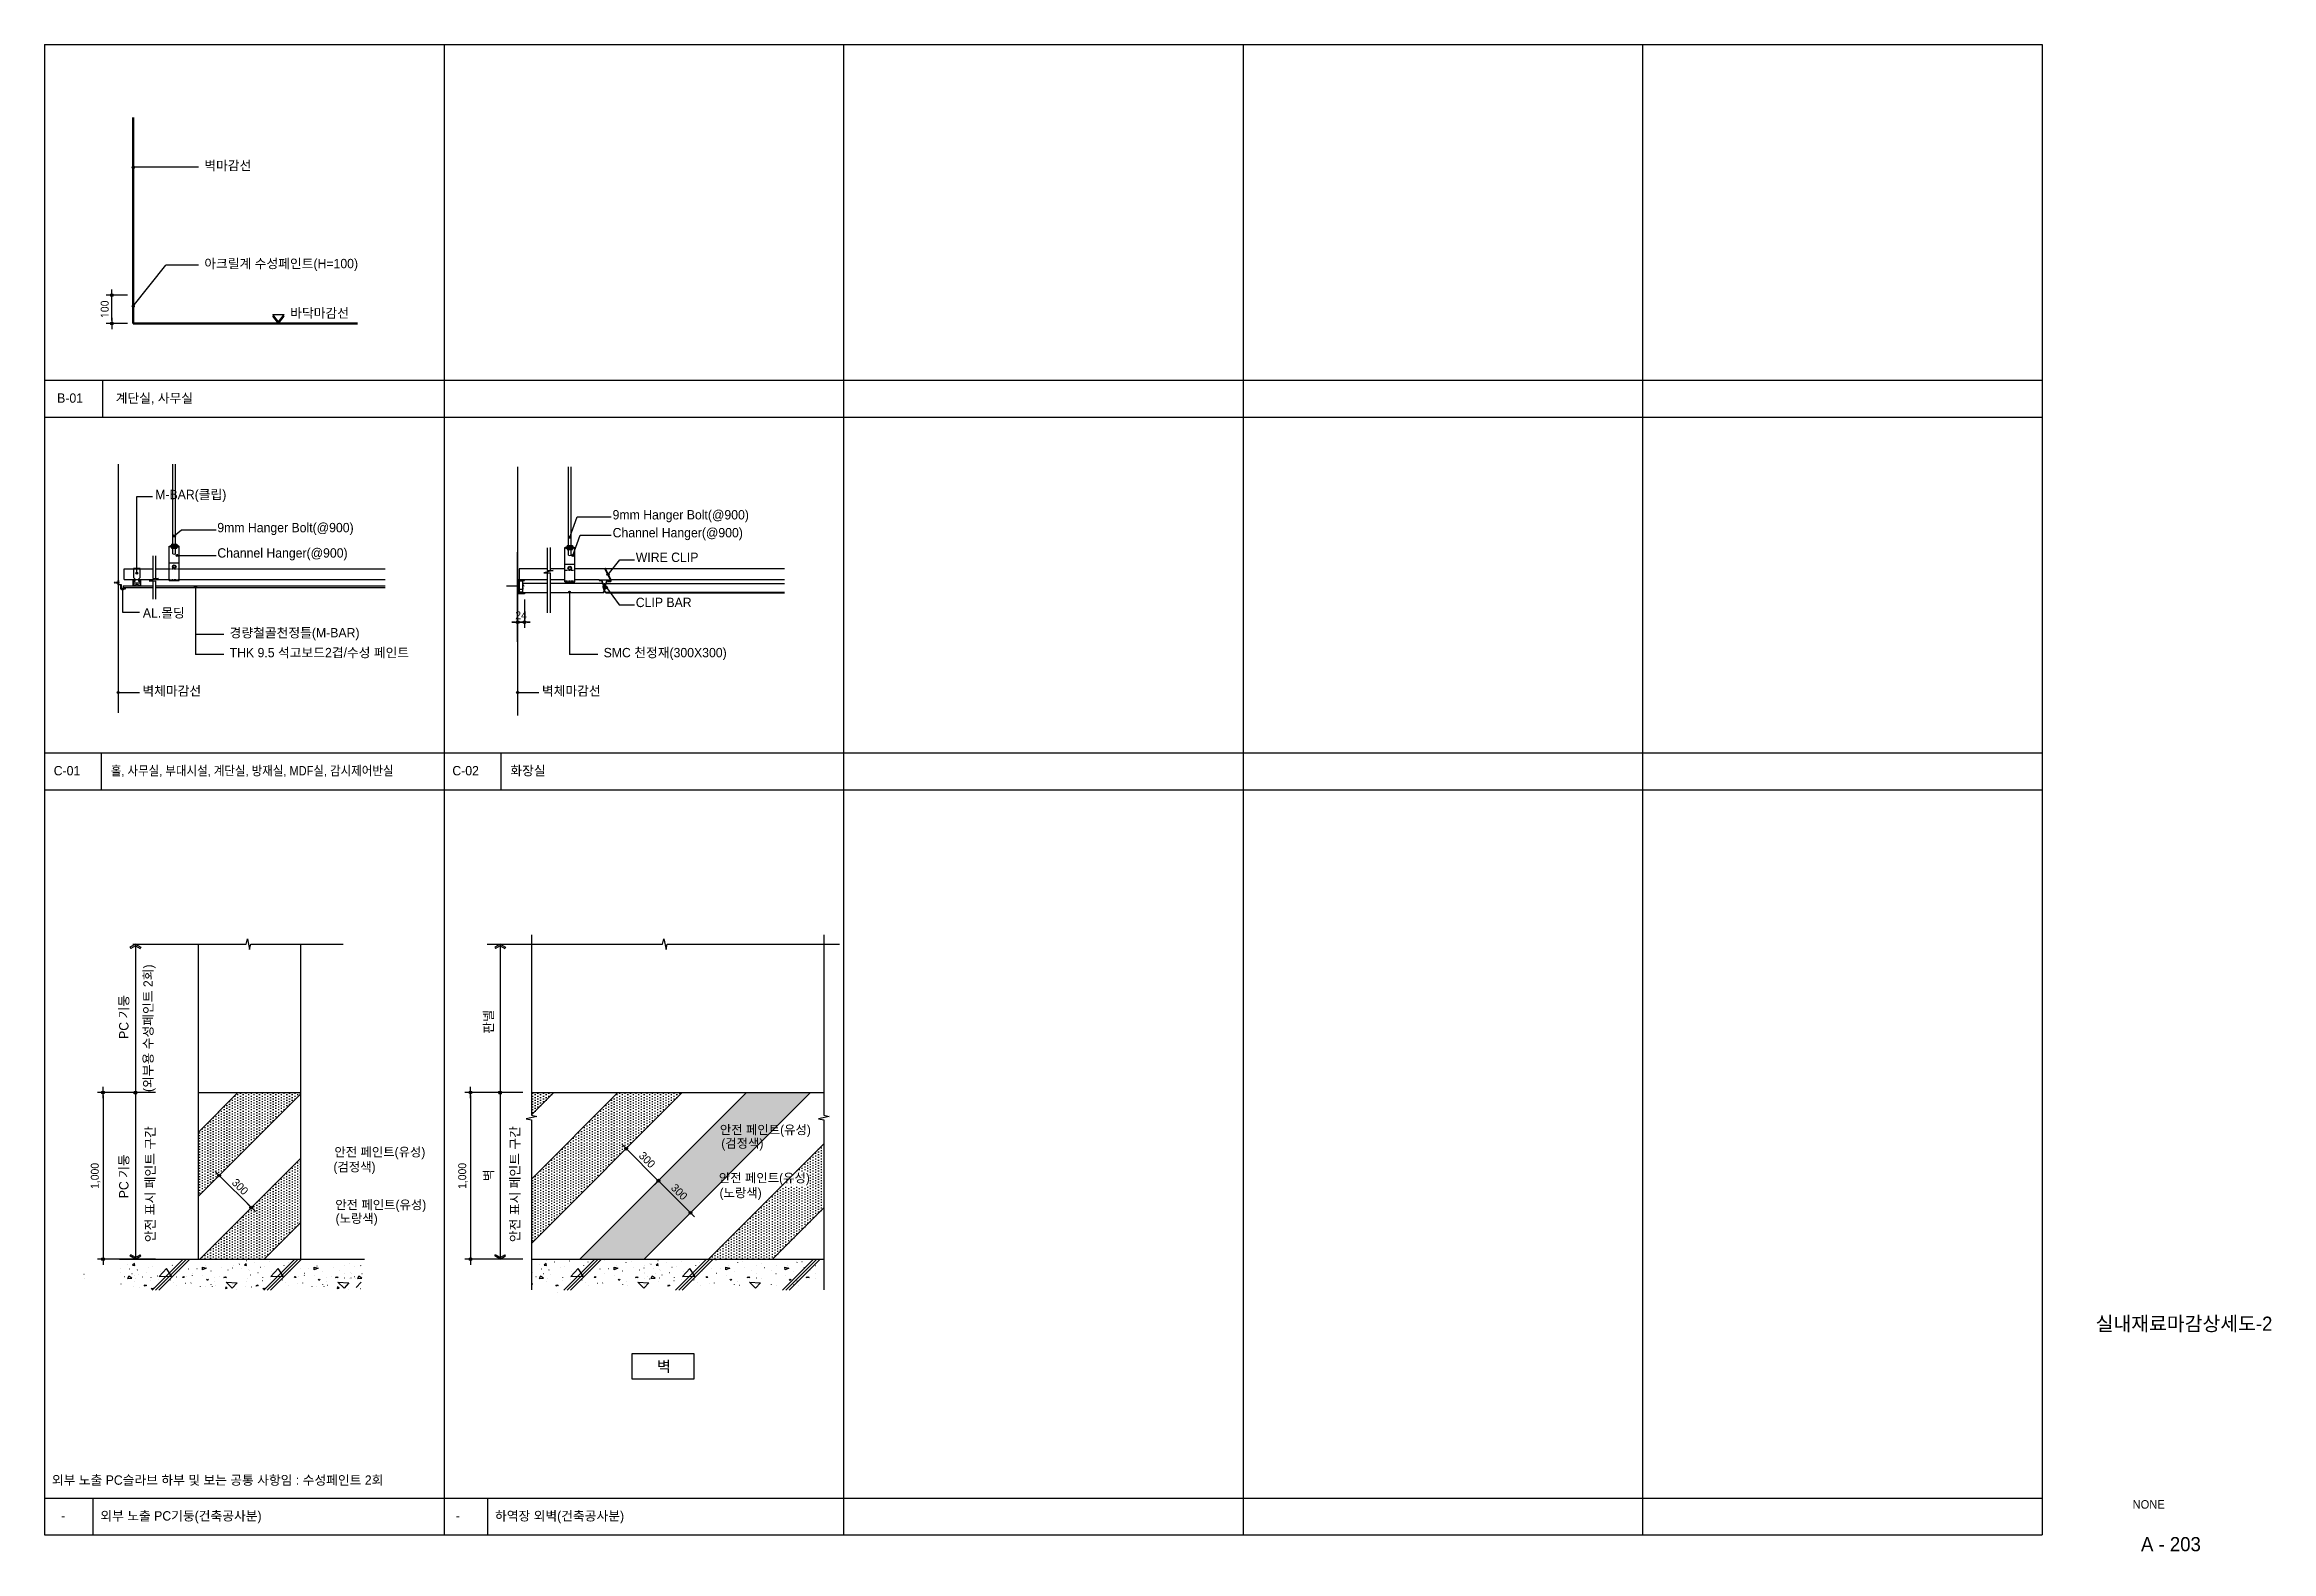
# Model space of a CAD drawing. Header units: millimetres. Extents: x 759136 to 783884, y -498149 to -492840.
# Drawn here: x 776036 to 783884, y -498149 to -492840 of the extents above; entities that cross this region are included whole.
import ezdxf
from ezdxf.enums import TextEntityAlignment as Align

# ---------------------------------------------------------------- set-up
doc = ezdxf.new("R2010")
doc.units = ezdxf.units.MM
doc.linetypes.add('HID', pattern=[5, 3, -2])
doc.layers.get('DEFPOINTS').update_dxf_attribs({"lineweight": 13})
for name, color, linetype in [('1', 1, 'Continuous'), ('3TEX', 3, 'Continuous'), ('4', 4, 'Continuous'), ('4A.TEC FORM-TEXT', 3, 'Continuous'), ('4A.TEC TEXT 2', 3, 'Continuous'), ('9', 7, 'Continuous'), ('COLM', 2, 'Continuous'), ('COR', 4, 'Continuous'), ('DIM', 8, 'Continuous'), ('F', 4, 'Continuous'), ('SY', 1, 'Continuous'), ('TEXT', 7, 'Continuous'), ('WAL', 3, 'Continuous'), ('새 블럭$0$3', 3, 'Continuous'), ('새 블럭$0$DIM', 7, 'Continuous'), ('새 블럭$0$ele', 3, 'Continuous'), ('새 블럭$0$HAT', 5, 'Continuous'), ('새 블럭$0$LEADER', 7, 'Continuous'), ('새 블럭$0$MAT', 6, 'Continuous'), ('새 블럭$0$MS2', 9, 'Continuous'), ('새 블럭$0$TEXT2', 4, 'Continuous')]:
    doc.layers.add(name, color=color, linetype=linetype)
doc.styles.add('1', font='')
doc.styles.add('나눔고딕', font='')
doc.styles.add('돋움', font='')
doc.styles.add('울릉도L', font='')
doc.styles.get('1').set_extended_font_data('Dotum')
doc.styles.get('나눔고딕').set_extended_font_data('Dotum')
doc.styles.get('돋움').set_extended_font_data('Dotum')
doc.styles.get('울릉도L').set_extended_font_data('NanumGothic')
doc.dimstyles.new('SAMOO-3', dxfattribs={"dimscale": 200, "dimtxt": 3.5, "dimasz": 1, "dimexe": 2, "dimexo": 2, "dimgap": 1, "dimtad": 1, "dimdec": 0, "dimlunit": 6, "dimtxsty": '나눔고딕', "dimblk": 'dimdot', "dimcen": 2.5, "dimdle": 1.5, "dimclrt": 2, "dimazin": 0, "dimtfac": 1, "dimtdec": 0, "dimtix": 1, "dimtmove": 2, "dimatfit": 3, "dimfxl": 1, "dimtvp": 1, "dimtolj": 1, "dimtzin": 0, "dimarcsym": 0})
pattern_1 = [(90, (788152.105, -443931.524), (-9.6, 4.8), [0, -9.6])]
pattern_2 = [(90, (788140.61, -443931.524), (-9.6, 4.8), [0, -9.6])]

msp = doc.modelspace()

# ---------------------------------------------------------------- texts
at = {"layer": '3TEX', "style": '1'}
for s, p in [('외부 노출 PC슬라브 하부 및 보는 공통 사항임 : 수성페인트 2회', (776061.6, -497914)), ('-', (776094.6, -498040.1)), ('외부 노출 PC기둥(건축공사분)', (776232.4, -498040.1)), ('-', (777485.4, -498040.1)), ('하역장 외벽(건축공사분)', (777623.3, -498040.1))]:
    msp.add_text(s, height=33, dxfattribs=at).set_placement(p)
at = {"layer": '4A.TEC FORM-TEXT', "style": '돋움'}
msp.add_text('A - 203', height=50, dxfattribs=at).set_placement((783529.6, -498148.2), align=Align.CENTER)
at = {"layer": '4A.TEC TEXT 2', "style": '나눔고딕'}
for s, height, p in [('실내재료마감상세도-2', 50, (783575.8, -497371.5)), ('NONE', 30, (783451.2, -497998.2))]:
    msp.add_text(s, height=height, dxfattribs=at).set_placement(p, align=Align.CENTER)
at = {"layer": 'TEXT', "style": '1'}
for s, p in [('벽마감선', (776598.8, -493282.6)), ('아크릴계 수성페인트(H=100)', (776598.8, -493627.8)), ('바닥마감선', (776901.6, -493802.1)), ('B-01', (776080.2, -494101.8)), ('계단실, 사무실', (776286.6, -494101.8)), ('M-BAR(클립)', (776425.8, -494441.5)), ('9mm Hanger Bolt(@900)', (778037.6, -494512.9)), ('9mm Hanger Bolt(@900)', (776644.6, -494558.1)), ('Channel Hanger(@900)', (778037.9, -494576)), ('Channel Hanger(@900)', (776644.8, -494647.4)), ('WIRE CLIP', (778119.4, -494662.7)), ('AL.몰딩', (776382.2, -494858.6)), ('CLIP BAR', (778119.4, -494821.7)), ('경량철골천정틀(M-BAR)', (776688.1, -494928.6)), ('THK 9.5 석고보드2겹/수성 페인트', (776688.1, -494998.6)), ('SMC 천정재(300X300)', (778006.1, -494998.6)), ('벽체마감선', (776380.6, -495133.3)), ('벽체마감선', (777788.6, -495133.3)), ('화장실', (777677.2, -495414.6)), ('C-01', (776068.1, -495414.6)), ('C-02', (777473, -495414.6))]:
    msp.add_text(s, height=33, dxfattribs=at).set_placement(p)
at = {"layer": 'TEXT', "style": '1', "width": 0.9}
msp.add_text('홀, 사무실, 부대시설, 계단실, 방재실, MDF실, 감시제어반실', height=33, dxfattribs=at).set_placement((776269.2, -495414.6))
at = {"layer": '새 블럭$0$TEXT2', "style": '돋움'}
for s, p in [('(외부용 수성페인트 2회)', (776417.1, -496530.2)), ('PC 기둥', (776331.6, -496343.1)), ('판넬', (777617.2, -496324.5)), (' 안전 표시 페인트 구간', (776424.2, -497071.2)), (' 안전 표시 페인트 구간', (777709.7, -497071.2)), ('PC 기둥', (776331.6, -496904.5)), ('벽', (777617.2, -496844.2))]:
    msp.add_text(s, height=33, rotation=90, dxfattribs=at).set_placement(p)
for s, p in [('안전 페인트(유성)', (778415.7, -496679)), ('(검정색)', (778420.8, -496726.8)), ('(검정색)', (777053.9, -496809.9)), ('안전 페인트(유성)', (777057.1, -496757.3)), ('안전 페인트(유성)', (778412.2, -496848.8)), ('(노랑색)', (778414.7, -496901.3)), ('안전 페인트(유성)', (777060.3, -496943.3)), ('(노랑색)', (777061.5, -496991.6))]:
    msp.add_text(s, height=32, dxfattribs=at).set_placement(p)
msp.add_text('벽', height=38.4, dxfattribs=at).set_placement((778218.6, -497497.4), align=Align.MIDDLE_CENTER)

# ---------------------------------------------------------------- blocks, each defined once
blk = doc.blocks.new('새 블럭$0$arrow1')
for p, q in [((0, 0), (0.29, 0.5)), ((0, 0), (0.29, -0.5)), ((0.16, 0), (0.41, 0.43)), ((0.16, 0), (0.41, -0.43)), ((0.29, 0.5), (0.41, 0.43)), ((0.29, -0.5), (0.41, -0.43))]:
    blk.add_line(p, q)
blk = doc.blocks.new('dimdot')
blk.add_line((-2, 0), (2, 0))
blk.add_circle((0, 0), 0.5)
blk = doc.blocks.new('*D27')
at = {"layer": 'DEFPOINTS', "color": 0}
for p in [(777741.4, -496532.4), (777537.1, -497119.1), (777741.4, -497119.1)]:
    blk.add_point(p, dxfattribs=at)
at = {"layer": 'DIM', "color": 0, "lineweight": -2}
for p, q in [((777721.4, -496532.4), (777517.1, -496532.4)), ((777537.1, -496542.4), (777537.1, -497109.1)), ((777721.4, -497119.1), (777517.1, -497119.1))]:
    blk.add_line(p, q, dxfattribs=at)
at = {"layer": 'DIM', "color": 0, "lineweight": -2, "xscale": 10, "yscale": 10, "zscale": 10}
for p, rotation in [((777537.1, -496532.4), 90), ((777537.1, -497119.1), 270)]:
    blk.add_blockref('dimdot', p, dxfattribs=dict(at, rotation=rotation))
at = {"layer": 'DIM', "color": 2, "insert": (777510.4, -496825.8), "char_height": 28, "attachment_point": 5, "rotation": 90, "style": '나눔고딕'}
blk.add_mtext('\\A1;1,000', dxfattribs=at)
blk = doc.blocks.new('*D28')
at = {"layer": 'DEFPOINTS', "color": 0}
for p in [(778108.4, -496707), (778198.9, -496842.8), (778221.5, -496820.2)]:
    blk.add_point(p, dxfattribs=at)
at = {"layer": 'DIM', "color": 0, "lineweight": -2}
for p, q in [((778094.2, -496721.2), (778071.6, -496743.8)), ((778092.8, -496736.7), (778191.8, -496835.7)), ((778207.4, -496834.3), (778184.8, -496856.9))]:
    blk.add_line(p, q, dxfattribs=at)
at = {"layer": 'DIM', "color": 0, "lineweight": -2, "xscale": 10, "yscale": 10, "zscale": 10}
for p, rotation in [((778085.8, -496729.7), 135), ((778198.9, -496842.8), 315)]:
    blk.add_blockref('dimdot', p, dxfattribs=dict(at, rotation=rotation))
at = {"layer": 'DIM', "color": 2, "insert": (778159.3, -496769.2), "char_height": 28, "attachment_point": 5, "rotation": 315, "style": '나눔고딕'}
blk.add_mtext('\\A1;300', dxfattribs=at)
blk = doc.blocks.new('*D29')
at = {"layer": 'DEFPOINTS', "color": 0}
for p in [(778221.5, -496820.2), (778334.7, -496933.3), (778312, -496955.9)]:
    blk.add_point(p, dxfattribs=at)
at = {"layer": 'DIM', "color": 0, "lineweight": -2}
for p, q in [((778207.4, -496834.3), (778184.8, -496856.9)), ((778206, -496849.9), (778305, -496948.9)), ((778320.5, -496947.4), (778297.9, -496970.1))]:
    blk.add_line(p, q, dxfattribs=at)
at = {"layer": 'DIM', "color": 0, "lineweight": -2, "xscale": 10, "yscale": 10, "zscale": 10}
for p, rotation in [((778198.9, -496842.8), 135.0000001509273), ((778312, -496955.9), 315.0000001509273)]:
    blk.add_blockref('dimdot', p, dxfattribs=dict(at, rotation=rotation))
at = {"layer": 'DIM', "color": 2, "insert": (778272.5, -496882.4), "char_height": 28, "attachment_point": 5, "rotation": 315, "style": '나눔고딕'}
blk.add_mtext('\\A1;300', dxfattribs=at)
blk = doc.blocks.new('*D30')
at = {"layer": 'DEFPOINTS', "color": 0}
for p in [(777703, -494774.7), (777727.2, -494774.7), (777727.2, -494874.7)]:
    blk.add_point(p, dxfattribs=at)
at = {"layer": 'DIM', "color": 0, "lineweight": -2}
for p, q in [((777703, -494794.7), (777703, -494894.7)), ((777727.2, -494794.7), (777727.2, -494894.7)), ((777693, -494874.7), (777683, -494874.7)), ((777703, -494874.7), (777727.2, -494874.7)), ((777737.2, -494874.7), (777747.2, -494874.7))]:
    blk.add_line(p, q, dxfattribs=at)
at = {"layer": 'DIM', "color": 0, "lineweight": -2, "xscale": 10, "yscale": 10, "zscale": 10}
blk.add_blockref('dimdot', (777703, -494874.7), dxfattribs=at)
at = {"layer": 'DIM', "color": 0, "lineweight": -2, "xscale": 10, "yscale": 10, "zscale": 10, "rotation": 180}
blk.add_blockref('dimdot', (777727.2, -494874.7), dxfattribs=at)
at = {"layer": 'DIM', "color": 2, "insert": (777715.1, -494850.7), "char_height": 28, "attachment_point": 5, "style": '나눔고딕'}
blk.add_mtext('\\A1;24', dxfattribs=at)
blk = doc.blocks.new('*D33')
at = {"layer": 'DEFPOINTS', "color": 0}
for p in [(776273, -493722.5), (776348.4, -493722.5), (776348.4, -493822.5)]:
    blk.add_point(p, dxfattribs=at)
at = {"layer": 'DIM', "color": 0, "lineweight": -2}
for p, q in [((776328.4, -493722.5), (776253, -493722.5)), ((776273, -493812.5), (776273, -493732.5)), ((776328.4, -493822.5), (776253, -493822.5))]:
    blk.add_line(p, q, dxfattribs=at)
at = {"layer": 'DIM', "color": 0, "lineweight": -2, "xscale": 10, "yscale": 10, "zscale": 10}
for p, rotation in [((776273, -493722.5), 90), ((776273, -493822.5), 270)]:
    blk.add_blockref('dimdot', p, dxfattribs=dict(at, rotation=rotation))
at = {"layer": 'DIM', "color": 2, "insert": (776247.8, -493772.5), "char_height": 28, "attachment_point": 5, "rotation": 90, "style": '울릉도L'}
blk.add_mtext('\\A1;100', dxfattribs=at)
blk = doc.blocks.new('*D39')
at = {"layer": 'DEFPOINTS', "color": 0}
for p in [(776633.3, -496842.5), (776651.4, -496824.4), (776746.4, -496955.7)]:
    blk.add_point(p, dxfattribs=at)
at = {"layer": 'DIM', "color": 0, "lineweight": -2}
for p, q in [((776647.4, -496828.4), (776665.5, -496810.3)), ((776757.5, -496930.5), (776658.5, -496831.5)), ((776760.6, -496941.5), (776778.7, -496923.4))]:
    blk.add_line(p, q, dxfattribs=at)
at = {"layer": 'DIM', "color": 0, "lineweight": -2, "xscale": 10, "yscale": 10, "zscale": 10}
for p, rotation in [((776651.4, -496824.4), 134.9999999999705), ((776764.5, -496937.6), 314.9999999999705)]:
    blk.add_blockref('dimdot', p, dxfattribs=dict(at, rotation=rotation))
at = {"layer": 'DIM', "color": 2, "insert": (776724.9, -496864), "char_height": 28, "attachment_point": 5, "rotation": 315, "style": '나눔고딕'}
blk.add_mtext('\\A1;300', dxfattribs=at)
blk = doc.blocks.new('*D40')
at = {"layer": 'DEFPOINTS', "color": 0}
for p in [(776446.3, -496532.4), (776242, -497119.1), (776446.3, -497119.1)]:
    blk.add_point(p, dxfattribs=at)
at = {"layer": 'DIM', "color": 0, "lineweight": -2}
for p, q in [((776426.3, -496532.4), (776222, -496532.4)), ((776242, -496542.4), (776242, -497109.1)), ((776426.3, -497119.1), (776222, -497119.1))]:
    blk.add_line(p, q, dxfattribs=at)
at = {"layer": 'DIM', "color": 0, "lineweight": -2, "xscale": 10, "yscale": 10, "zscale": 10}
for p, rotation in [((776242, -496532.4), 90), ((776242, -497119.1), 270)]:
    blk.add_blockref('dimdot', p, dxfattribs=dict(at, rotation=rotation))
at = {"layer": 'DIM', "color": 2, "insert": (776215.3, -496825.8), "char_height": 28, "attachment_point": 5, "rotation": 90, "style": '나눔고딕'}
blk.add_mtext('\\A1;1,000', dxfattribs=at)

# ---------------------------------------------------------------- dimensions: what is measured, and where the dimension line sits
at = {"layer": 'DIM'}
dim = msp.add_linear_dim(base=(776273, -493722.5), p1=(776348.4, -493822.5), p2=(776348.4, -493722.5), angle=90, dimstyle='SAMOO-3', override={"dimscale": 10, "dimtxt": 2.8, "dimtxsty": '울릉도L'}, dxfattribs=at)
dim.commit()
dim.dimension.update_dxf_attribs({"geometry": '*D33', "text_midpoint": (776247.8, -493772.5)})
dim = msp.add_linear_dim(base=(777727.2, -494874.7), p1=(777703, -494774.7), p2=(777727.2, -494774.7), dimstyle='SAMOO-3', override={"dimscale": 10, "dimtxt": 2.8}, dxfattribs=at)
dim.commit()
dim.dimension.update_dxf_attribs({"geometry": '*D30', "text_midpoint": (777715.1, -494850.7)})
for base, p1, p2, angle, text, picture, middle in [((776242, -497119.1), (776446.3, -496532.4), (776446.3, -497119.1), 90, '1,000', '*D40', (776215.3, -496825.8)), ((777537.1, -497119.1), (777741.4, -496532.4), (777741.4, -497119.1), 90, '1,000', '*D27', (777510.4, -496825.8)), ((778312, -496955.9), (778221.5, -496820.2), (778334.7, -496933.3), 315, '300', '*D29', (778272.5, -496882.4))]:
    dim = msp.add_linear_dim(base=base, p1=p1, p2=p2, angle=angle, text=text, dimstyle='SAMOO-3', override={"dimscale": 10, "dimtxt": 2.8}, dxfattribs=at)
    dim.commit()
    dim.dimension.update_dxf_attribs({"geometry": picture, "text_midpoint": middle})
for p1, p2, distance, picture, middle in [((778108.4, -496707), (778221.5, -496820.2), -32, '*D28', (778159.3, -496769.2)), ((776746.4, -496955.7), (776633.3, -496842.5), -25.6, '*D39', (776724.9, -496864))]:
    dim = msp.add_aligned_dim(p1=p1, p2=p2, distance=distance, text='300', dimstyle='SAMOO-3', override={"dimscale": 10, "dimtxt": 2.8}, dxfattribs=at)
    dim.commit()
    dim.dimension.update_dxf_attribs({"geometry": picture, "text_midpoint": middle})

# ---------------------------------------------------------------- hatches: boundary and pattern name
at = {"layer": 'SY', "ltscale": 0.05}
h = msp.add_hatch(color=256, dxfattribs=at)
edge = h.paths.add_edge_path()
edge.add_arc((776348.4, -493272.1), 3.75, 90, 450)
h = msp.add_hatch(color=256, dxfattribs=at)
edge = h.paths.add_edge_path()
edge.add_arc((776348.4, -493272.1), 3.75, 90, 450, ccw=False)
h = msp.add_hatch(color=256, dxfattribs=at)
edge = h.paths.add_edge_path()
edge.add_arc((776348.4, -493761.2), 3.75, 90, 450)
h = msp.add_hatch(color=256, dxfattribs=at)
edge = h.paths.add_edge_path()
edge.add_arc((776348.4, -493761.2), 3.75, 90, 450, ccw=False)
msp.add_hatch(color=256, dxfattribs=at).paths.add_polyline_path([(776879.9, -493796.5), (776875.3, -493796.5), (776859.9, -493816.5), (776844.5, -493796.5), (776839.9, -493796.5), (776859.9, -493822.5)])
h = msp.add_hatch(color=256, dxfattribs=at)
edge = h.paths.add_edge_path()
edge.add_arc((776493, -494571), 3.75, 90, 450)
h = msp.add_hatch(color=256, dxfattribs=at)
edge = h.paths.add_edge_path()
edge.add_arc((776493, -494571), 3.75, 90, 450, ccw=False)
h = msp.add_hatch(color=256, dxfattribs=at)
edge = h.paths.add_edge_path()
edge.add_arc((777887, -494575.7), 3.75, 90, 450)
h = msp.add_hatch(color=256, dxfattribs=at)
edge = h.paths.add_edge_path()
edge.add_arc((777887, -494575.7), 3.75, 90, 450, ccw=False)
h = msp.add_hatch(color=256, dxfattribs=at)
edge = h.paths.add_edge_path()
edge.add_arc((776503.3, -494639.6), 3.75, 90, 450)
h = msp.add_hatch(color=256, dxfattribs=at)
edge = h.paths.add_edge_path()
edge.add_arc((776503.3, -494639.6), 3.75, 90, 450, ccw=False)
h = msp.add_hatch(color=256, dxfattribs=at)
edge = h.paths.add_edge_path()
edge.add_arc((777897.3, -494639.9), 3.75, 90, 450)
h = msp.add_hatch(color=256, dxfattribs=at)
edge = h.paths.add_edge_path()
edge.add_arc((777897.3, -494639.9), 3.75, 90, 450, ccw=False)
h = msp.add_hatch(color=256, dxfattribs=at)
edge = h.paths.add_edge_path()
edge.add_arc((776360.9, -494702.1), 3.75, 90, 450)
h = msp.add_hatch(color=256, dxfattribs=at)
edge = h.paths.add_edge_path()
edge.add_arc((776360.9, -494702.1), 3.75, 90, 450, ccw=False)
h = msp.add_hatch(color=256, dxfattribs=at)
edge = h.paths.add_edge_path()
edge.add_arc((776567.6, -494750.1), 3.75, 90, 450)
h = msp.add_hatch(color=256, dxfattribs=at)
edge = h.paths.add_edge_path()
edge.add_arc((776567.6, -494750.1), 3.75, 90, 450, ccw=False)
h = msp.add_hatch(color=256, dxfattribs=at)
edge = h.paths.add_edge_path()
edge.add_arc((778016.1, -494752.8), 3.75, 90, 450)
h = msp.add_hatch(color=256, dxfattribs=at)
edge = h.paths.add_edge_path()
edge.add_arc((778016.1, -494752.8), 3.75, 90, 450, ccw=False)
h = msp.add_hatch(color=256, dxfattribs=at)
edge = h.paths.add_edge_path()
edge.add_arc((778021.5, -494706.3), 3.75, 90, 450)
h = msp.add_hatch(color=256, dxfattribs=at)
edge = h.paths.add_edge_path()
edge.add_arc((778021.5, -494706.3), 3.75, 90, 450, ccw=False)
h = msp.add_hatch(color=256, dxfattribs=at)
edge = h.paths.add_edge_path()
edge.add_arc((776310.6, -494758), 3.75, 90, 450)
h = msp.add_hatch(color=256, dxfattribs=at)
edge = h.paths.add_edge_path()
edge.add_arc((776310.6, -494758), 3.75, 90, 450, ccw=False)
h = msp.add_hatch(color=256, dxfattribs=at)
edge = h.paths.add_edge_path()
edge.add_arc((777885.6, -494769.3), 3.75, 90, 450)
h = msp.add_hatch(color=256, dxfattribs=at)
edge = h.paths.add_edge_path()
edge.add_arc((777885.6, -494769.3), 3.75, 90, 450, ccw=False)
h = msp.add_hatch(color=256, dxfattribs=at)
edge = h.paths.add_edge_path()
edge.add_arc((776295, -495122.7), 3.75, 90, 450)
h = msp.add_hatch(color=256, dxfattribs=at)
edge = h.paths.add_edge_path()
edge.add_arc((776295, -495122.7), 3.75, 90, 450, ccw=False)
h = msp.add_hatch(color=256, dxfattribs=at)
edge = h.paths.add_edge_path()
edge.add_arc((777703, -495122.7), 3.75, 90, 450)
h = msp.add_hatch(color=256, dxfattribs=at)
edge = h.paths.add_edge_path()
edge.add_arc((777703, -495122.7), 3.75, 90, 450, ccw=False)
at = {"layer": '새 블럭$0$MS2'}
h = msp.add_hatch(dxfattribs=at)
h.set_pattern_fill('DOTS', color=3, scale=153.6, angle=90, style=0)
h.set_pattern_definition(pattern_2)
h.paths.add_polyline_path([(776717.1, -496532.4), (776578.2, -496671.4), (776578.2, -496897.6), (776938.7, -496537.1), (776938.7, -496532.4)])
h = msp.add_hatch(dxfattribs=at)
h.set_pattern_fill('DOTS', color=3, scale=153.6, angle=90, style=0)
h.set_pattern_definition(pattern_1)
h.paths.add_polyline_path([(777830.4, -496532.4), (777751.7, -496611.1), (777751.7, -496532.4)])
h = msp.add_hatch(dxfattribs=at)
h.set_pattern_fill('DOTS', color=3, scale=153.6, angle=90, style=0)
h.set_pattern_definition(pattern_1)
h.paths.add_polyline_path([(778056.7, -496532.4), (777751.7, -496837.4), (777751.7, -497063.7), (778283, -496532.4)])
h = msp.add_hatch(dxfattribs=at)
h.set_pattern_fill('DOTS', color=3, scale=153.6, angle=90, style=0)
h.set_pattern_definition(pattern_1)
h.paths.add_polyline_path([(778509.3, -496532.4), (777922.6, -497119.1), (778148.9, -497119.1), (778735.5, -496532.4)])
h = msp.add_hatch(dxfattribs=at)
h.set_pattern_fill('DOTS', color=3, scale=153.6, angle=90, style=0)
h.set_pattern_definition(pattern_1)
h.paths.add_polyline_path([(778782, -496712.3), (778375.1, -497119.1), (778601.4, -497119.1), (778782, -496938.5)])
h = msp.add_hatch(dxfattribs=at)
h.set_pattern_fill('DOTS', color=3, scale=153.6, angle=90, style=0)
h.set_pattern_definition(pattern_2)
h.paths.add_polyline_path([(776938.7, -496763.4), (776583, -497119.1), (776809.3, -497119.1), (776938.7, -496989.7)])

# ---------------------------------------------------------------- linework, layer by layer
at = {"layer": '1'}
for p, q in [((776417.2, -494641.1), (776417.2, -494720.9)), ((776427.2, -494640.6), (776427.2, -494720.9)), ((777807.5, -494612.8), (777807.5, -494692.6)), ((777817.5, -494612.3), (777817.5, -494692.6)), ((776437.6, -494720.9), (776404.9, -494729)), ((776404.9, -494729), (776427.2, -494729)), ((776417.2, -494720.9), (776437.6, -494720.9)), ((776417.2, -494729), (776417.2, -494793.4)), ((776427.2, -494729), (776427.2, -494793.3)), ((777828, -494692.6), (777795.2, -494700.7)), ((777795.2, -494700.7), (777817.5, -494700.7)), ((777807.5, -494692.6), (777828, -494692.6)), ((777807.5, -494700.7), (777807.5, -494842.5)), ((777817.5, -494700.7), (777817.5, -494842.3))]:
    msp.add_line(p, q, dxfattribs=at)
at = {"layer": '4'}
msp.add_lwpolyline([(776320, -494753.1), (776320, -494758.1), (776305, -494758.1), (776305, -494743.1), (776295, -494743.1), (776295, -494728.1), (776296.2, -494728.1), (776296.2, -494741.9), (776306.2, -494741.9), (776306.2, -494756.9), (776318.8, -494756.9), (776318.8, -494753.1)], close=True, dxfattribs=at)
for points in [[(776351.3, -494726.7, -0.414214), (776353.3, -494728.7), (776353.3, -494730.7), (776352.8, -494730.7), (776352.8, -494728.7, 0.414214), (776351.3, -494727.2), (776350.3, -494727.2, 0.414214), (776348.8, -494728.7), (776348.8, -494746.6), (776354.3, -494746.6, -0.756368), (776367.9, -494746.6), (776373.8, -494746.6), (776373.8, -494728.7, 0.414214), (776372.3, -494727.2), (776371.3, -494727.2, 0.414214), (776369.8, -494728.7), (776369.8, -494730.7), (776369.3, -494730.7), (776369.3, -494728.7, -0.414214), (776371.3, -494726.7), (776372.3, -494726.7, -0.414214), (776374.3, -494728.7), (776374.3, -494747.1), (776367.5, -494747.1, 0.802172), (776354.7, -494747.1), (776348.3, -494747.1), (776348.3, -494728.7, -0.414214), (776350.3, -494726.7)], [(776349.3, -494685.7), (776349.3, -494717.7), (776354.3, -494722.7), (776354.3, -494730.7, -1), (776352.3, -494730.7), (776352.3, -494728.7, 1), (776349.3, -494728.7), (776349.3, -494735.7), (776373.3, -494735.7), (776373.3, -494728.7, 1), (776370.3, -494728.7), (776370.3, -494730.7, -1), (776368.3, -494730.7), (776368.3, -494722.7), (776373.3, -494717.7), (776373.3, -494685.7)]]:
    msp.add_lwpolyline(points, format="xyb", close=True, dxfattribs=at)
at = {"layer": '9'}
for p, q in [((776035.7, -492839.7), (776035.7, -498090.7)), ((776035.7, -492839.7), (783075.7, -492839.7)), ((777443.7, -492839.7), (777443.7, -498090.7)), ((778851.7, -492839.7), (778851.7, -498090.7)), ((780259.7, -492839.7), (780259.7, -498090.7)), ((781667.7, -492839.7), (781667.7, -498090.7)), ((783075.7, -492839.7), (783075.7, -498090.7)), ((776035.7, -494022.5), (783075.7, -494022.5)), ((776239.7, -494022.5), (776239.7, -494152.5)), ((776035.7, -494152.5), (783075.7, -494152.5)), ((776035.7, -495335.2), (783075.7, -495335.2)), ((776235.7, -495335.2), (776235.7, -495465.2)), ((777643.7, -495335.2), (777643.7, -495465.2)), ((776035.7, -495465.2), (783075.7, -495465.2)), ((776035.7, -497960.7), (783075.7, -497960.7)), ((776205.5, -497960.7), (776205.5, -498090.7)), ((777596.3, -497960.7), (777596.3, -498090.7)), ((776035.7, -498090.7), (783075.7, -498090.7))]:
    msp.add_line(p, q, dxfattribs=at)
at = {"layer": 'COLM', "lineweight": 50}
for p, q in [((776348.4, -493096.3), (776348.4, -493822.5)), ((776348.4, -493822.5), (777139, -493822.5))]:
    msp.add_line(p, q, dxfattribs=at)
at = {"layer": 'COR'}
for p, q in [((777704.3, -494726.2), (777704, -494727)), ((777704, -494772.8), (777704, -494727)), ((777705, -494725.4), (777704.3, -494726.2)), ((777705.9, -494725.2), (777705, -494725.4)), ((777705.4, -494726.4), (777705.1, -494727)), ((777705.1, -494772.8), (777705.1, -494727)), ((777706, -494726.2), (777705.4, -494726.4)), ((777727.2, -494725.2), (777705.9, -494725.2)), ((777706, -494726.2), (777726.2, -494726.2)), ((777722, -494746.2), (777722, -494739)), ((777807.5, -494739), (777722, -494739)), ((777723.3, -494726.8), (777726.2, -494726.8)), ((777723.3, -494727.8), (777723.3, -494726.8)), ((777723.3, -494727.8), (777727.2, -494727.8)), ((777726.2, -494726.8), (777726.2, -494726.2)), ((777727.2, -494727.8), (777727.2, -494725.2)), ((778003, -494739), (777817.5, -494739)), ((777990.1, -494725.3), (777990.1, -494727.8)), ((777990.1, -494725.3), (778028.1, -494725.3)), ((777990.1, -494727.8), (777998.7, -494727.8)), ((777991.1, -494726.8), (777991.1, -494726.3)), ((778027.1, -494726.3), (777991.1, -494726.3)), ((777991.1, -494726.8), (777998.8, -494726.8)), ((777999, -494727.8), (777998.7, -494727.8)), ((777999.5, -494726.9), (777998.8, -494726.8)), ((777999.3, -494728), (777999, -494727.8)), ((777999.5, -494728.3), (777999.3, -494728)), ((778000.1, -494727.3), (777999.5, -494726.9)), ((777999.6, -494728.7), (777999.5, -494728.3)), ((778005.1, -494745.3), (777999.6, -494728.7)), ((778000.5, -494727.9), (778000.1, -494727.3)), ((778000.7, -494728.7), (778000.5, -494727.9)), ((778006.4, -494745.8), (778000.7, -494728.7)), ((778003.6, -494747.5), (778003.2, -494749.8)), ((778003.2, -494749.8), (778003.6, -494751.9)), ((778005.1, -494745.3), (778003.6, -494747.5)), ((778004.5, -494747.8), (778004.2, -494749.8)), ((778004.2, -494749.8), (778004.5, -494751.7)), ((778005.6, -494746.3), (778004.5, -494747.8)), ((778005.5, -494748.3), (778005.2, -494749.8)), ((778005.2, -494749.8), (778005.5, -494751.3)), ((778006.3, -494746.9), (778005.5, -494748.3)), ((778006.4, -494745.8), (778005.6, -494746.3)), ((778006.4, -494748.7), (778006.2, -494749.8)), ((778006.2, -494749.8), (778006.4, -494750.8)), ((778007.6, -494746.2), (778006.3, -494746.9)), ((778007, -494747.7), (778006.4, -494748.7)), ((778006.4, -494750.8), (778007, -494751.8)), ((778008, -494747), (778007, -494747.7)), ((778007.6, -494746.2), (778007.6, -494738.3)), ((778007.6, -494738.3), (778008.6, -494738.3)), ((778008.6, -494746.9), (778008, -494747)), ((778008.6, -494746.9), (778008.6, -494738.3)), ((778009.6, -494746.9), (778009.6, -494738.3)), ((778009.6, -494738.3), (778010.6, -494738.3)), ((778009.6, -494746.9), (778010.2, -494747)), ((778010.2, -494747), (778011.2, -494747.7)), ((778010.6, -494746.2), (778010.6, -494738.3)), ((778010.6, -494746.2), (778011.9, -494746.9)), ((778011.2, -494747.7), (778011.8, -494748.7)), ((778011.8, -494750.8), (778011.2, -494751.8)), ((778011.8, -494745.8), (778017.5, -494728.7)), ((778011.8, -494745.8), (778012.6, -494746.3)), ((778011.8, -494748.7), (778012, -494749.8)), ((778012, -494749.8), (778011.8, -494750.8)), ((778011.9, -494746.9), (778012.7, -494748.3)), ((778012.6, -494746.3), (778013.7, -494747.8)), ((778012.7, -494748.3), (778013, -494749.8)), ((778013, -494749.8), (778012.7, -494751.3)), ((778013.1, -494745.3), (778018.6, -494728.7)), ((778013.1, -494745.3), (778014.6, -494747.5)), ((778013.7, -494747.8), (778014, -494749.8)), ((778014, -494749.8), (778013.7, -494751.7)), ((778014.6, -494747.5), (778015, -494749.8)), ((778015, -494749.8), (778014.6, -494751.9)), ((778015.1, -494739), (778644.1, -494739)), ((778017.5, -494728.7), (778017.7, -494727.9)), ((778017.7, -494727.9), (778018.1, -494727.3)), ((778018.1, -494727.3), (778018.7, -494726.9)), ((778018.6, -494728.7), (778018.7, -494728.3)), ((778018.7, -494726.9), (778019.4, -494726.8)), ((778018.7, -494728.3), (778018.9, -494728)), ((778018.9, -494728), (778019.2, -494727.8)), ((778019.2, -494727.8), (778019.5, -494727.8)), ((778027.1, -494726.8), (778019.4, -494726.8)), ((778028.1, -494727.8), (778019.5, -494727.8)), ((778027.1, -494726.8), (778027.1, -494726.3)), ((778028.1, -494725.3), (778028.1, -494727.8)), ((777704, -494772.8), (777704.3, -494773.7)), ((777704.3, -494773.7), (777705, -494774.3)), ((777705, -494774.3), (777705.9, -494774.7)), ((777705.1, -494772.8), (777705.4, -494773.3)), ((777705.4, -494773.3), (777706, -494773.7)), ((777727.2, -494774.7), (777705.9, -494774.7)), ((777706, -494773.7), (777726.2, -494773.7)), ((777709.5, -494759), (777722, -494759)), ((777709.5, -494770.3), (777807.5, -494770.3)), ((777807.5, -494771.3), (777709.5, -494771.3)), ((777722, -494759), (777722, -494753.2)), ((777723.3, -494772), (777727.2, -494772)), ((777723.3, -494772), (777723.3, -494773)), ((777723.3, -494773), (777726.2, -494773)), ((777726.2, -494773), (777726.2, -494773.7)), ((777727.2, -494772), (777727.2, -494774.7)), ((777817.5, -494770.3), (778003.2, -494770.3)), ((778003.6, -494771.3), (777817.5, -494771.3)), ((778003.2, -494770.3), (778007.6, -494765.8)), ((778003.6, -494751.9), (778004.9, -494753.9)), ((778003.6, -494771.3), (778008.6, -494766.3)), ((778004.5, -494751.7), (778005.6, -494753.3)), ((778005.9, -494754.7), (778004.6, -494757.3)), ((778004.6, -494757.3), (778005.5, -494757.8)), ((778004.9, -494753.9), (778005.9, -494754.7)), ((778005.5, -494751.3), (778006.3, -494752.5)), ((778007.2, -494754.3), (778005.5, -494757.8)), ((778005.6, -494753.3), (778007.2, -494754.3)), ((778006.3, -494752.5), (778007.6, -494753.3)), ((778007.1, -494751.9), (778008, -494752.4)), ((778007.6, -494765.8), (778007.6, -494753.3)), ((778008, -494752.4), (778008.6, -494752.7)), ((778008.6, -494766.3), (778008.6, -494752.7)), ((778010.2, -494752.4), (778009.6, -494752.7)), ((778009.6, -494766.3), (778009.6, -494752.7)), ((778009.6, -494766.3), (778014.6, -494771.3)), ((778011.1, -494751.9), (778010.2, -494752.4)), ((778011.9, -494752.5), (778010.6, -494753.3)), ((778010.6, -494765.8), (778010.6, -494753.3)), ((778010.6, -494765.8), (778015, -494770.3)), ((778012.6, -494753.3), (778011, -494754.3)), ((778011, -494754.3), (778012.7, -494758)), ((778012.7, -494751.3), (778011.9, -494752.5)), ((778013.3, -494753.9), (778012.3, -494754.7)), ((778012.3, -494754.7), (778013.6, -494757.5)), ((778013.7, -494751.7), (778012.6, -494753.3)), ((778013.6, -494757.5), (778012.7, -494758)), ((778014.6, -494751.9), (778013.3, -494753.9)), ((778014.6, -494771.3), (778644.1, -494771.3)), ((778644.1, -494770.3), (778015, -494770.3))]:
    msp.add_line(p, q, dxfattribs=at)
msp.add_arc((777722, -494749.7), 3.5, 0, 90, dxfattribs=at)
at = {"layer": 'DIM'}
for p, q in [((777703, -494944.7), (777703, -494628)), ((777663.5, -494746.8), (777707.9, -494746.8)), ((777709.5, -494727.7), (777720.7, -494727.7)), ((777709.5, -494771.3), (777709.5, -494727.7)), ((777709.5, -494728.7), (777720.7, -494728.7)), ((777720.7, -494727.7), (777720.7, -494768.8)), ((778029.1, -494724.7), (778010.5, -494686.7)), ((778031.4, -494723.5), (778013.2, -494686.7)), ((778020.9, -494731.5), (778022.9, -494729.7)), ((778020.9, -494731.5), (778031.4, -494731.5)), ((778029.1, -494729.7), (778022.9, -494729.7)), ((778029.1, -494729.7), (778029.1, -494724.7)), ((778031.4, -494723.5), (778031.4, -494731.5)), ((777709.5, -494767.8), (777720.7, -494767.8)), ((777720.7, -494768.8), (777709.5, -494768.8)), ((777885.6, -494774.2), (777885.6, -494862.9))]:
    msp.add_line(p, q, dxfattribs=at)
msp.add_arc((778011.9, -494686.8), 1.42, 3.57636, 176.63351, dxfattribs=at)
at = {"layer": 'F'}
for p, q in [((776488.4, -494600.2), (776488.4, -494318.1)), ((776497.4, -494600.2), (776497.4, -494318.1)), ((777882.4, -494604.9), (777882.4, -494327.1)), ((777891.4, -494604.9), (777891.4, -494327.1)), ((776475.4, -494606.7), (776510.4, -494606.7)), ((776475.4, -494727.9), (776475.4, -494606.7)), ((776475.4, -494607.9), (776510.4, -494607.9)), ((776475.4, -494666.2), (776510.4, -494666.2)), ((776479.4, -494605.2), (776506.4, -494605.2)), ((776479.4, -494605.2), (776479.4, -494606.7)), ((776479.4, -494607.9), (776479.4, -494609.4)), ((776479.4, -494609.4), (776506.4, -494609.4)), ((776483.4, -494600.2), (776502.4, -494600.2)), ((776483.4, -494600.2), (776483.4, -494605.2)), ((776483.4, -494609.4), (776483.4, -494614.4)), ((776483.4, -494614.4), (776502.4, -494614.4)), ((776487.8, -494600.2), (776487.8, -494605.2)), ((776487.8, -494609.4), (776487.8, -494614.4)), ((776488.4, -494633.9), (776488.4, -494614.4)), ((776497.4, -494633.9), (776497.4, -494614.4)), ((776498, -494600.2), (776498, -494605.2)), ((776498, -494609.4), (776498, -494614.4)), ((776502.4, -494600.2), (776502.4, -494605.2)), ((776502.4, -494609.4), (776502.4, -494614.4)), ((776506.4, -494605.2), (776506.4, -494606.7)), ((776506.4, -494607.9), (776506.4, -494609.4)), ((776510.4, -494727.9), (776510.4, -494606.7)), ((777869.4, -494611.4), (777904.4, -494611.4)), ((777869.4, -494732.6), (777869.4, -494611.4)), ((777869.4, -494612.6), (777904.4, -494612.6)), ((777869.4, -494670.9), (777904.4, -494670.9)), ((777873.4, -494609.9), (777900.4, -494609.9)), ((777873.4, -494609.9), (777873.4, -494611.4)), ((777873.4, -494612.6), (777873.4, -494614.1)), ((777873.4, -494614.1), (777900.4, -494614.1)), ((777877.3, -494604.9), (777896.4, -494604.9)), ((777877.3, -494604.9), (777877.3, -494609.9)), ((777877.3, -494614.1), (777877.3, -494619.1)), ((777877.3, -494619.1), (777896.4, -494619.1)), ((777881.7, -494604.9), (777881.7, -494609.9)), ((777881.7, -494614.1), (777881.7, -494619.1)), ((777882.4, -494638.6), (777882.4, -494619.1)), ((777891.4, -494638.6), (777891.4, -494619.1)), ((777892, -494604.9), (777892, -494609.9)), ((777892, -494614.1), (777892, -494619.1)), ((777896.4, -494604.9), (777896.4, -494609.9)), ((777896.4, -494614.1), (777896.4, -494619.1)), ((777900.4, -494609.9), (777900.4, -494611.4)), ((777900.4, -494612.6), (777900.4, -494614.1)), ((777904.4, -494732.6), (777904.4, -494611.4)), ((776312.5, -494747.1), (776312.5, -494753.1)), ((776312.5, -494747.1), (776417.2, -494747.1)), ((776316, -494686.7), (776417.2, -494686.7)), ((776316, -494724.7), (776316, -494686.7)), ((776316, -494724.7), (776417.2, -494724.7)), ((776427.2, -494686.7), (776475.4, -494686.7)), ((776427.2, -494724.7), (776475.4, -494724.7)), ((776427.2, -494747.1), (777236.1, -494747.1)), ((776475.4, -494727.9), (776510.4, -494727.9)), ((776510.4, -494686.7), (777236.1, -494686.7)), ((776510.4, -494724.7), (777236.1, -494724.7)), ((777807.5, -494686.7), (777707.9, -494686.7)), ((777707.9, -494686.7), (777707.9, -494724.7)), ((777707.9, -494724.7), (777807.5, -494724.7)), ((777869.4, -494686.7), (777817.5, -494686.7)), ((777817.5, -494724.7), (777869.4, -494724.7)), ((777869.4, -494732.6), (777904.4, -494732.6)), ((778644.1, -494686.7), (777904.4, -494686.7)), ((777904.4, -494724.7), (777990.1, -494724.7)), ((778031.4, -494724.7), (778644.1, -494724.7)), ((776312.5, -494753.1), (776417.2, -494753.1)), ((776427.2, -494753.1), (777236.1, -494753.1))]:
    msp.add_line(p, q, dxfattribs=at)
at = {"layer": 'F', "linetype": 'HID'}
for p, q in [((776475.4, -494686.7), (776510.4, -494686.7)), ((776475.4, -494724.7), (776510.4, -494724.7)), ((777869.4, -494691.4), (777904.4, -494691.4)), ((777869.4, -494729.4), (777904.4, -494729.4))]:
    msp.add_line(p, q, dxfattribs=at)
at = {"layer": 'F', "color": 9, "linetype": 'HID'}
msp.add_lwpolyline([(776296.2, -494731.8), (776296.2, -494734.5), (776282.2, -494734.5), (776281.2, -494735.5), (776282.2, -494736.5), (776296.2, -494736.5), (776296.2, -494739.1, 0.645899)], format="xyb", close=True, dxfattribs=at)
at = {"layer": 'F'}
for centre, radius in [((776492.9, -494679.6), 6.5), ((776492.9, -494679.6), 4.5), ((777886.9, -494684.4), 6.5), ((777886.9, -494684.4), 4.5)]:
    msp.add_circle(centre, radius, dxfattribs=at)
for centre in [(776492.9, -494622.3), (777886.9, -494627.1)]:
    msp.add_arc(centre, 12.4, 248.71498, 291.28502, dxfattribs=at)
at = {"layer": 'SY', "ltscale": 0.05}
for p, q in [((776578.3, -493272.2), (776348.4, -493272.2)), ((776348.4, -493761.2), (776463.4, -493617.3)), ((776578.3, -493617.3), (776463.4, -493617.3)), ((776859.9, -493816.5), (776839.9, -493790.5)), ((776839.9, -493790.5), (776879.9, -493790.5)), ((776859.9, -493822.5), (776839.9, -493796.5)), ((776839.9, -493796.5), (776844.5, -493796.5)), ((776859.9, -493816.5), (776879.9, -493790.5)), ((776859.9, -493822.5), (776879.9, -493796.5)), ((776875.3, -493796.5), (776879.9, -493796.5)), ((778021.5, -494706.3), (778063, -494654.8)), ((778063, -494654.8), (778114.8, -494654.8)), ((776567.6, -494746.4), (776567.6, -494988.2)), ((777885.6, -494765.6), (777885.6, -494988.2)), ((778016.1, -494752.8), (778060.7, -494813.8)), ((778060.7, -494813.8), (778114.8, -494813.8)), ((776667.6, -494918.2), (776567.6, -494918.2)), ((776667.6, -494988.2), (776567.6, -494988.2)), ((777985.6, -494988.2), (777885.6, -494988.2))]:
    msp.add_line(p, q, dxfattribs=at)
for points in [[(776360.9, -494432.1), (776416.4, -494432.1)], [(776360.9, -494702.1), (776360.9, -494432.1)], [(777887, -494575.7), (777912.9, -494503.8)], [(777912.9, -494503.8), (778033.1, -494503.8)], [(776493, -494571), (776518.9, -494549)], [(776518.9, -494549), (776640, -494549)], [(777897.3, -494639.9), (777923.3, -494567.9)], [(777923.3, -494567.9), (778033.2, -494567.9)], [(776503.3, -494639.6), (776640.2, -494639.6)], [(776310.6, -494758), (776310.6, -494839.2), (776369.8, -494839.2)], [(776295, -495122.7), (776369.8, -495122.7)], [(777703, -495122.7), (777777.8, -495122.7)]]:
    msp.add_lwpolyline(points, dxfattribs=at)
for centre in [(776348.4, -493272.1), (776348.4, -493272.1), (776348.4, -493761.2), (776348.4, -493761.2), (776493, -494571), (776493, -494571), (776493, -494571), (777887, -494575.7), (777887, -494575.7), (777887, -494575.7), (776503.3, -494639.6), (776503.3, -494639.6), (776503.3, -494639.6), (777897.3, -494639.9), (777897.3, -494639.9), (777897.3, -494639.9), (776360.9, -494702.1), (776360.9, -494702.1), (776360.9, -494702.1), (776567.6, -494750.1), (776567.6, -494750.1), (778016.1, -494752.8), (778016.1, -494752.8), (778021.5, -494706.3), (778021.5, -494706.3), (776310.6, -494758), (776310.6, -494758), (776310.6, -494758), (777885.6, -494769.3), (777885.6, -494769.3), (776295, -495122.7), (776295, -495122.7), (776295, -495122.7), (777703, -495122.7), (777703, -495122.7), (777703, -495122.7)]:
    msp.add_circle(centre, 3.75, dxfattribs=at)
at = {"layer": 'WAL'}
for p, q in [((776295, -494318.1), (776295, -495194.3)), ((777703, -494327.1), (777703, -495203.3))]:
    msp.add_line(p, q, dxfattribs=at)
at = {"layer": '새 블럭$0$3'}
for p, q in [((776578.2, -496532.4), (776578.2, -496009.2)), ((776938.7, -496532.4), (776938.7, -496009.2))]:
    msp.add_line(p, q, dxfattribs=at)
at = {"layer": '새 블럭$0$DIM', "linetype": 'ByBlock'}
for points in [[(776346.6, -496009.2), (776746.5, -496009.2), (776750.6, -495990.8), (776758.5, -496027.6), (776762.5, -496009.2), (777088, -496009.2)], [(777595.8, -496009.2), (778213.9, -496009.2), (778218, -495990.8), (778225.9, -496027.6), (778229.9, -496009.2), (778837.8, -496009.2)], [(777751.7, -495976.6), (777751.7, -496612.3), (777770.1, -496616.4), (777733.3, -496624.2), (777751.7, -496628.3), (777751.7, -497227.2)], [(778782, -495976.6), (778782, -496612.3), (778800.4, -496616.4), (778763.6, -496624.2), (778782, -496628.3), (778782, -497227.2)], [(776355.8, -496009.2), (776355.8, -497119.1)], [(777641.3, -496009.2), (777641.3, -497119.1)]]:
    msp.add_lwpolyline(points, dxfattribs=at)
for centre, radius in [((776355.8, -496532.4), 5.17), ((776355.8, -496532.4), 3.63), ((776355.8, -496532.4), 2.1), ((776355.8, -496532.4), 2.1), ((776355.8, -496532.4), 0.563), ((777641.3, -496532.4), 5.17), ((777641.3, -496532.4), 3.63), ((777641.3, -496532.4), 2.1), ((777641.3, -496532.4), 2.1), ((777641.3, -496532.4), 0.563)]:
    msp.add_circle(centre, radius, dxfattribs=at)
at = {"layer": '새 블럭$0$ele'}
for p, q in [((776299.4, -497119.1), (777163.7, -497119.1)), ((777751.7, -497119.1), (778782, -497119.1))]:
    msp.add_line(p, q, dxfattribs=at)
at = {"layer": '새 블럭$0$HAT', "color": 6}
for p, q in [((776578.2, -496532.4), (776938.7, -496532.4)), ((776578.2, -497119.1), (776578.2, -496532.4)), ((776578.2, -496671.4), (776717.1, -496532.4)), ((776578.2, -496897.6), (776938.7, -496537.1)), ((776938.7, -497119.1), (776938.7, -496532.4)), ((777751.7, -496611.1), (777830.4, -496532.4)), ((777751.7, -496837.4), (778056.7, -496532.4)), ((777751.7, -497063.7), (778283, -496532.4)), ((777751.7, -496532.4), (778782, -496532.4)), ((777922.6, -497119.1), (778509.3, -496532.4)), ((778148.9, -497119.1), (778735.5, -496532.4)), ((778375.1, -497119.1), (778782, -496712.3)), ((776583, -497119.1), (776938.7, -496763.4)), ((778601.4, -497119.1), (778782, -496938.5)), ((776809.3, -497119.1), (776938.7, -496989.7)), ((776578.2, -497119.1), (776938.7, -497119.1)), ((777751.7, -497119.1), (778782, -497119.1))]:
    msp.add_line(p, q, dxfattribs=at)
at = {"layer": '새 블럭$0$LEADER'}
for points in [[(778284.6, -496669.3, 0, 6.4, 0), (778303.8, -496669.3, 0, 0, 0), (778403.8, -496669.3, 0, 0, 0)], [(776860.9, -496741.6, 0, 6.4, 0), (776880.1, -496741.6, 0, 0, 0), (777041.7, -496741.6, 0, 0, 0)], [(778284.6, -496836.7, 0, 6.4, 0), (778303.8, -496836.7, 0, 0, 0), (778403.8, -496836.7, 0, 0, 0)], [(776860.9, -496933.6, 0, 6.4, 0), (776880.1, -496933.6, 0, 0, 0), (777041.7, -496933.6, 0, 0, 0)]]:
    msp.add_lwpolyline(points, format="xyseb", dxfattribs=at)
at = {"layer": '새 블럭$0$MAT'}
for p, q in [((776175.2, -497173.4), (776174.7, -497173.4)), ((776303.8, -497150.8), (776303.5, -497150.4)), ((776304.8, -497166.4), (776305.1, -497166.1)), ((776317, -497180.9), (776316.6, -497180.9)), ((776332.6, -497179.3), (776328.1, -497187.7)), ((776328.2, -497136.6), (776328.6, -497136.4)), ((776343.5, -497186.2), (776332.6, -497179.3)), ((776335.6, -497153.2), (776335.9, -497152.9)), ((776344.3, -497171.1), (776343.9, -497171.1)), ((776352.6, -497134.6), (776346.2, -497140.8)), ((776346.2, -497140.8), (776353.5, -497141.5)), ((776353.5, -497141.5), (776352.6, -497134.6)), ((776353, -497178.3), (776352.8, -497177.9)), ((776359.5, -497155.4), (776359.8, -497155.1)), ((776363, -497157.6), (776362.6, -497157.6)), ((776366.8, -497174.2), (776367.1, -497173.9)), ((776381.9, -497182.5), (776381.5, -497182.5)), ((776394.1, -497167.7), (776393.7, -497167.7)), ((776402.4, -497148.2), (776402, -497148.2)), ((776417.5, -497145.8), (776417.1, -497145.8)), ((776434.6, -497179.1), (776434.2, -497179.1)), ((776465.6, -497152.1), (776439.7, -497180.4)), ((776439.7, -497180.4), (776482.9, -497179)), ((776442.9, -497162.5), (776443.2, -497162.2)), ((776482.9, -497179), (776465.6, -497152.1)), ((776485.8, -497141), (776486.1, -497140.7)), ((776500.4, -497183), (776500, -497183)), ((776510.2, -497162.3), (776509.8, -497162.4)), ((776522.4, -497183.7), (776525.1, -497180.4)), ((776528.3, -497183.7), (776522.4, -497183.7)), ((776525.1, -497180.4), (776528.3, -497183.7)), ((776536.5, -497180.7), (776536.3, -497180.3)), ((776542.4, -497153.2), (776542.7, -497152.9)), ((776557.5, -497176.3), (776557.2, -497176)), ((776558.5, -497169.6), (776558.1, -497169.7)), ((776573.1, -497153.1), (776572.7, -497153.1)), ((776592, -497147), (776605.6, -497150.6)), ((776592.2, -497156.6), (776592, -497147)), ((776605.6, -497150.6), (776592.2, -497156.6)), ((776594.1, -497177.1), (776593.8, -497176.7)), ((776602, -497143), (776602.3, -497142.7)), ((776622.4, -497161.4), (776622, -497161.4)), ((776634.2, -497183.6), (776634.5, -497183.4)), ((776652.1, -497181.7), (776651.9, -497181.3)), ((776659.5, -497150.1), (776659.1, -497150.2)), ((776667.2, -497183.7), (776673.1, -497180.8)), ((776676.7, -497184), (776667.2, -497183.7)), ((776673.1, -497180.8), (776676.7, -497184)), ((776682.4, -497157.5), (776682, -497157.5)), ((776697.8, -497150.8), (776697.5, -497150.4)), ((776700, -497142), (776700.3, -497141.7)), ((776717.6, -497133.2), (776717.9, -497132.9)), ((776722.2, -497136.6), (776722.5, -497136.4)), ((776729.6, -497153.2), (776729.9, -497152.9)), ((776746.6, -497134.6), (776740.2, -497140.8)), ((776740.2, -497140.8), (776747.5, -497141.5)), ((776747.5, -497141.5), (776746.6, -497134.6)), ((776747, -497124.9), (776746.8, -497124.6)), ((776753.5, -497155.4), (776753.8, -497155.1)), ((776757, -497157.6), (776756.6, -497157.6)), ((776760.8, -497174.2), (776761.1, -497173.9)), ((776775.9, -497129.2), (776775.5, -497129.2)), ((776788.1, -497167.7), (776787.7, -497167.7)), ((776796.4, -497148.2), (776795.9, -497148.2)), ((776811.5, -497145.8), (776811.1, -497145.8)), ((776828.6, -497125.8), (776828.2, -497125.8)), ((776859.6, -497152.1), (776833.7, -497180.4)), ((776833.7, -497180.4), (776876.9, -497179)), ((776836.9, -497162.5), (776837.2, -497162.2)), ((776876.9, -497179), (776859.6, -497152.1)), ((776879.8, -497141), (776880.1, -497140.7)), ((776894.4, -497129.7), (776894, -497129.7)), ((776904.2, -497162.3), (776903.8, -497162.4)), ((776916.3, -497183.7), (776919.1, -497180.4)), ((776922.2, -497183.7), (776916.3, -497183.7)), ((776919.1, -497180.4), (776922.2, -497183.7)), ((776930.5, -497180.7), (776930.3, -497180.3)), ((776936.4, -497153.2), (776936.7, -497152.9)), ((776951.5, -497176.3), (776951.2, -497176)), ((776952.5, -497169.6), (776952.1, -497169.7)), ((776967.1, -497153.1), (776966.7, -497153.1)), ((776986, -497147), (776999.6, -497150.6)), ((776986.2, -497156.6), (776986, -497147)), ((776999.6, -497150.6), (776986.2, -497156.6)), ((776988.1, -497177.1), (776987.8, -497176.7)), ((776995.9, -497143), (776996.3, -497142.7)), ((777016.4, -497161.4), (777016, -497161.4)), ((777028.1, -497183.6), (777028.5, -497183.4)), ((777046.1, -497181.7), (777045.9, -497181.3)), ((777053.5, -497150.1), (777053.1, -497150.2)), ((777061.2, -497183.7), (777067.1, -497180.8)), ((777070.7, -497184), (777061.2, -497183.7)), ((777067.1, -497180.8), (777070.7, -497184)), ((777076.4, -497157.5), (777076, -497157.5)), ((777093.4, -497170.7), (777093.2, -497170.4)), ((777094, -497142), (777094.3, -497141.7)), ((777111.6, -497133.2), (777111.9, -497132.9)), ((777115.4, -497166.4), (777115.7, -497166.1)), ((777116.1, -497170.7), (777115.8, -497170.4)), ((777127.6, -497180.9), (777127.2, -497180.9)), ((777128.3, -497146.4), (777128.1, -497146.1)), ((777143.2, -497179.3), (777138.7, -497187.7)), ((777154.1, -497186.2), (777143.2, -497179.3)), ((777150.3, -497142.1), (777150.6, -497141.8)), ((777150.9, -497146.4), (777150.7, -497146.1)), ((777154.9, -497171.1), (777154.5, -497171.1)), ((777754.6, -497150.8), (777754.3, -497150.4)), ((777755.6, -497166.4), (777755.9, -497166.1)), ((777767.8, -497180.9), (777767.4, -497180.9)), ((777783.4, -497179.3), (777778.9, -497187.7)), ((777779.1, -497136.6), (777779.4, -497136.4)), ((777794.3, -497186.2), (777783.4, -497179.3)), ((777786.4, -497153.2), (777786.7, -497152.9)), ((777795.1, -497171.1), (777794.7, -497171.1)), ((777803.4, -497134.6), (777797, -497140.8)), ((777797, -497140.8), (777804.3, -497141.5)), ((777804.3, -497141.5), (777803.4, -497134.6)), ((777803.8, -497124.9), (777803.6, -497124.6)), ((777810.3, -497155.4), (777810.6, -497155.1)), ((777813.9, -497157.6), (777813.4, -497157.6)), ((777817.6, -497174.2), (777817.9, -497173.9)), ((777832.7, -497129.2), (777832.3, -497129.2)), ((777853.2, -497148.2), (777852.8, -497148.2)), ((777868.3, -497145.8), (777867.9, -497145.8)), ((777885.4, -497125.8), (777885, -497125.8)), ((777916.4, -497152.1), (777890.5, -497180.4)), ((777890.5, -497180.4), (777933.7, -497179)), ((777893.7, -497162.5), (777894, -497162.2)), ((777933.7, -497179), (777916.4, -497152.1)), ((777936.6, -497141), (777936.9, -497140.7)), ((777951.2, -497129.7), (777950.8, -497129.7)), ((777961, -497162.3), (777960.6, -497162.4)), ((777973.2, -497183.7), (777975.9, -497180.4)), ((777979.1, -497183.7), (777973.2, -497183.7)), ((777975.9, -497180.4), (777979.1, -497183.7)), ((777987.3, -497127.4), (777987.1, -497127)), ((777993.2, -497153.2), (777993.5, -497152.9)), ((778008.3, -497123), (778008, -497122.6)), ((778009.3, -497169.6), (778008.9, -497169.7)), ((778023.9, -497153.1), (778023.5, -497153.1)), ((778043, -497156.6), (778042.8, -497147)), ((778042.8, -497147), (778056.4, -497150.6)), ((778056.4, -497150.6), (778043, -497156.6)), ((778044.9, -497177.1), (778044.6, -497176.7)), ((778052.8, -497143), (778053.1, -497142.7)), ((778073.2, -497161.4), (778072.8, -497161.4)), ((778085, -497130.3), (778085.3, -497130)), ((778102.9, -497128.3), (778102.7, -497128)), ((778110.3, -497150.1), (778109.9, -497150.2)), ((778118, -497183.7), (778123.9, -497180.8)), ((778127.5, -497184), (778118, -497183.7)), ((778123.9, -497180.8), (778127.5, -497184)), ((778133.2, -497157.5), (778132.8, -497157.5)), ((778148.6, -497150.8), (778148.3, -497150.4)), ((778149.6, -497166.4), (778149.9, -497166.1)), ((778150.3, -497170.7), (778150, -497170.4)), ((778150.8, -497142), (778151.1, -497141.7)), ((778161.8, -497180.9), (778161.4, -497180.9)), ((778168.4, -497133.2), (778168.7, -497132.9)), ((778177.4, -497179.3), (778172.9, -497187.7)), ((778173, -497136.6), (778173.4, -497136.4)), ((778188.3, -497186.2), (778177.4, -497179.3)), ((778180.4, -497153.2), (778180.7, -497152.9)), ((778189.1, -497171.1), (778188.7, -497171.1)), ((778197.4, -497134.6), (778191, -497140.8)), ((778191, -497140.8), (778198.3, -497141.5)), ((778198.3, -497141.5), (778197.4, -497134.6)), ((778197.8, -497124.9), (778197.6, -497124.6)), ((778204.3, -497155.4), (778204.6, -497155.1)), ((778207.8, -497157.6), (778207.4, -497157.6)), ((778211.6, -497174.2), (778211.9, -497173.9)), ((778226.7, -497129.2), (778226.3, -497129.2)), ((778238.9, -497167.7), (778238.5, -497167.7)), ((778247.2, -497148.2), (778246.8, -497148.2)), ((778262.3, -497145.8), (778261.9, -497145.8)), ((778279.4, -497125.8), (778279, -497125.8)), ((778310.4, -497152.1), (778284.5, -497180.4)), ((778284.5, -497180.4), (778327.7, -497179)), ((778287.7, -497162.5), (778288, -497162.2)), ((778327.7, -497179), (778310.4, -497152.1)), ((778330.6, -497141), (778330.9, -497140.7)), ((778345.2, -497129.7), (778344.8, -497129.7)), ((778355, -497162.3), (778354.6, -497162.4)), ((778367.1, -497183.7), (778369.9, -497180.4)), ((778373.1, -497183.7), (778367.1, -497183.7)), ((778369.9, -497180.4), (778373.1, -497183.7)), ((778381.3, -497127.4), (778381.1, -497127)), ((778387.2, -497153.2), (778387.5, -497152.9)), ((778402.3, -497123), (778402, -497122.6)), ((778403.3, -497169.6), (778402.9, -497169.7)), ((778417.9, -497153.1), (778417.5, -497153.1)), ((778437, -497156.6), (778436.8, -497147)), ((778436.8, -497147), (778450.4, -497150.6)), ((778450.4, -497150.6), (778437, -497156.6)), ((778438.9, -497177.1), (778438.6, -497176.7)), ((778446.8, -497143), (778447.1, -497142.7)), ((778467.2, -497161.4), (778466.8, -497161.4)), ((778479, -497130.3), (778479.3, -497130)), ((778496.9, -497128.3), (778496.7, -497128)), ((778504.3, -497150.1), (778503.9, -497150.2)), ((778512, -497183.7), (778517.9, -497180.8)), ((778521.5, -497184), (778512, -497183.7)), ((778517.9, -497180.8), (778521.5, -497184)), ((778527.2, -497157.5), (778526.8, -497157.5)), ((778544.2, -497170.7), (778544, -497170.4)), ((778544.8, -497142), (778545.1, -497141.7)), ((778562.4, -497133.2), (778562.7, -497132.9)), ((778573.7, -497150.1), (778573.3, -497150.2)), ((778596.7, -497157.5), (778596.3, -497157.5)), ((778613.7, -497170.7), (778613.5, -497170.4)), ((778614.3, -497142), (778614.6, -497141.7)), ((778645.4, -497156.6), (778645.1, -497147)), ((778645.1, -497147), (778658.8, -497150.6)), ((778658.8, -497150.6), (778645.4, -497156.6)), ((778647.2, -497177.1), (778647, -497176.7)), ((778655.1, -497143), (778655.4, -497142.7)), ((778675.6, -497161.4), (778675.2, -497161.4)), ((778687.3, -497130.3), (778687.6, -497130)), ((778705.3, -497128.3), (778705.1, -497128)), ((778712.6, -497150.1), (778712.2, -497150.2)), ((778720.3, -497183.7), (778726.2, -497180.8)), ((778729.9, -497184), (778720.3, -497183.7)), ((778726.2, -497180.8), (778729.9, -497184)), ((778735.6, -497157.5), (778735.2, -497157.5)), ((778752.6, -497170.7), (778752.4, -497170.4)), ((778753.2, -497142), (778753.5, -497141.7)), ((776178, -497186.5), (776177.8, -497186.1)), ((776305.2, -497207.3), (776305, -497207)), ((776328.1, -497187.7), (776343.5, -497186.2)), ((776350.7, -497214.1), (776351, -497213.9)), ((776354.1, -497197.6), (776354.4, -497197.3)), ((776358, -497185.7), (776357.6, -497185.8)), ((776370.7, -497217.9), (776370.2, -497217.9)), ((776387.1, -497214.2), (776390.3, -497209.8)), ((776394.8, -497212), (776387.1, -497214.2)), ((776390.3, -497209.8), (776394.8, -497212)), ((776409.2, -497194.2), (776409.5, -497193.9)), ((776411.2, -497184.4), (776411.5, -497184.1)), ((776411.6, -497222.2), (776419.3, -497221.1)), ((776416.6, -497225.8), (776411.6, -497222.2)), ((776419.3, -497221.1), (776416.6, -497225.8)), ((776437.4, -497192.2), (776437.2, -497191.9)), ((776458.4, -497201.9), (776458.2, -497201.6)), ((776479.9, -497192.7), (776479.7, -497192.3)), ((776490.6, -497201.9), (776490.4, -497201.6)), ((776502.3, -497210.7), (776502.1, -497210.4)), ((776533.1, -497204.7), (776532.7, -497204.8)), ((776551.7, -497203.4), (776552, -497203.1)), ((776585.3, -497215.1), (776585, -497214.8)), ((776601.9, -497217.1), (776601.6, -497216.7)), ((776607.2, -497193.5), (776610, -497189.1)), ((776612.2, -497193.5), (776607.2, -497193.5)), ((776610, -497189.1), (776612.2, -497193.5)), ((776622.8, -497209.3), (776622.6, -497208.9)), ((776627.3, -497216.1), (776627.6, -497215.8)), ((776634.6, -497197.1), (776634.3, -497196.7)), ((776639.5, -497210.7), (776639.8, -497210.5)), ((776674.4, -497217.1), (776673.1, -497222.6)), ((776673.1, -497222.6), (776679.9, -497221.1)), ((776679.9, -497221.1), (776674.4, -497217.1)), ((776675.8, -497200), (776714.4, -497202.6)), ((776697.1, -497221.1), (776675.8, -497200)), ((776714.4, -497202.6), (776697.1, -497221.1)), ((776699.2, -497207.3), (776699, -497207)), ((776712.6, -497225.8), (776712.4, -497225.5)), ((776744.7, -497214.1), (776745, -497213.9)), ((776748.1, -497197.6), (776748.4, -497197.3)), ((776752, -497185.7), (776751.6, -497185.8)), ((776764.7, -497217.9), (776764.2, -497217.9)), ((776781.1, -497214.2), (776784.2, -497209.8)), ((776788.8, -497212), (776781.1, -497214.2)), ((776784.2, -497209.8), (776788.8, -497212)), ((776803.2, -497194.2), (776803.5, -497193.9)), ((776805.2, -497184.4), (776805.5, -497184.1)), ((776805.6, -497222.2), (776813.3, -497221.1)), ((776810.6, -497225.8), (776805.6, -497222.2)), ((776813.3, -497221.1), (776810.6, -497225.8)), ((776831.4, -497192.2), (776831.2, -497191.9)), ((776852.4, -497201.9), (776852.2, -497201.6)), ((776873.9, -497192.7), (776873.7, -497192.3)), ((776884.6, -497201.9), (776884.4, -497201.6)), ((776896.3, -497210.7), (776896.1, -497210.4)), ((776927.1, -497204.7), (776926.7, -497204.8)), ((776945.7, -497203.4), (776946, -497203.1)), ((776979.3, -497215.1), (776979, -497214.8)), ((776995.9, -497217.1), (776995.6, -497216.7)), ((777001.2, -497193.5), (777004, -497189.1)), ((777006.2, -497193.5), (777001.2, -497193.5)), ((777004, -497189.1), (777006.2, -497193.5)), ((777016.8, -497209.3), (777016.6, -497208.9)), ((777021.3, -497216.1), (777021.6, -497215.8)), ((777028.6, -497197.1), (777028.3, -497196.7)), ((777033.5, -497210.7), (777033.8, -497210.5)), ((777068.4, -497217.1), (777067.1, -497222.6)), ((777067.1, -497222.6), (777073.9, -497221.1)), ((777073.9, -497221.1), (777068.4, -497217.1)), ((777069.8, -497200), (777108.4, -497202.6)), ((777091.1, -497221.1), (777069.8, -497200)), ((777108.4, -497202.6), (777091.1, -497221.1)), ((777093.5, -497185.7), (777093.1, -497185.8)), ((777106.6, -497225.8), (777106.4, -497225.5)), ((777110.1, -497188.3), (777110.4, -497188)), ((777116.1, -497185.7), (777115.7, -497185.8)), ((777132.7, -497188.3), (777133, -497188)), ((777151.7, -497200.5), (777134.5, -497219)), ((777138.7, -497187.7), (777154.1, -497186.2)), ((777150, -497223.7), (777149.7, -497223.4)), ((777756, -497207.3), (777755.8, -497207)), ((777778.9, -497187.7), (777794.3, -497186.2)), ((777804.9, -497197.6), (777805.2, -497197.3)), ((777808.8, -497185.7), (777808.4, -497185.8)), ((777837.9, -497214.2), (777841.1, -497209.8)), ((777845.6, -497212), (777837.9, -497214.2)), ((777841.1, -497209.8), (777845.6, -497212)), ((777844.9, -497235), (777844.5, -497235)), ((777860, -497194.2), (777860.3, -497193.9)), ((777862, -497184.4), (777862.3, -497184.1)), ((777888.3, -497192.2), (777888, -497191.9)), ((777909.2, -497201.9), (777909, -497201.6)), ((777930.7, -497192.7), (777930.5, -497192.3)), ((777941.4, -497201.9), (777941.2, -497201.6)), ((777953.1, -497210.7), (777952.9, -497210.4)), ((777983.9, -497204.7), (777983.5, -497204.8)), ((778002.5, -497203.4), (778002.8, -497203.1)), ((778058, -497193.5), (778060.8, -497189.1)), ((778063, -497193.5), (778058, -497193.5)), ((778060.8, -497189.1), (778063, -497193.5)), ((778073.7, -497209.3), (778073.4, -497208.9)), ((778085.4, -497197.1), (778085.1, -497196.7)), ((778090.3, -497210.7), (778090.6, -497210.5)), ((778147.9, -497221.1), (778126.6, -497200)), ((778126.6, -497200), (778165.2, -497202.6)), ((778165.2, -497202.6), (778147.9, -497221.1)), ((778150, -497207.3), (778149.8, -497207)), ((778150.3, -497185.7), (778149.9, -497185.8)), ((778166.9, -497188.3), (778167.2, -497188)), ((778172.9, -497187.7), (778188.3, -497186.2)), ((778198.9, -497197.6), (778199.2, -497197.3)), ((778202.8, -497185.7), (778202.4, -497185.8)), ((778231.9, -497214.2), (778235.1, -497209.8)), ((778239.6, -497212), (778231.9, -497214.2)), ((778235.1, -497209.8), (778239.6, -497212)), ((778254, -497194.2), (778254.3, -497193.9)), ((778256, -497184.4), (778256.3, -497184.1)), ((778282.2, -497192.2), (778282, -497191.9)), ((778303.2, -497201.9), (778303, -497201.6)), ((778324.7, -497192.7), (778324.5, -497192.3)), ((778335.4, -497201.9), (778335.2, -497201.6)), ((778347.1, -497210.7), (778346.9, -497210.4)), ((778377.9, -497204.7), (778377.5, -497204.8)), ((778396.5, -497203.4), (778396.8, -497203.1)), ((778452, -497193.5), (778454.8, -497189.1)), ((778457, -497193.5), (778452, -497193.5)), ((778454.8, -497189.1), (778457, -497193.5)), ((778467.6, -497209.3), (778467.4, -497208.9)), ((778479.4, -497197.1), (778479.1, -497196.7)), ((778484.3, -497210.7), (778484.6, -497210.5)), ((778541.9, -497221.1), (778520.6, -497200)), ((778520.6, -497200), (778559.2, -497202.6)), ((778559.2, -497202.6), (778541.9, -497221.1)), ((778544.3, -497185.7), (778543.9, -497185.8)), ((778560.9, -497188.3), (778561.2, -497188)), ((778597.4, -497209.3), (778597.2, -497208.9)), ((778614.1, -497210.7), (778614.4, -497210.5)), ((778660.4, -497193.5), (778663.1, -497189.1)), ((778665.4, -497193.5), (778660.4, -497193.5)), ((778663.1, -497189.1), (778665.4, -497193.5)), ((778676, -497209.3), (778675.8, -497208.9)), ((778687.7, -497197.1), (778687.5, -497196.7)), ((778692.7, -497210.7), (778693, -497210.5)), ((778752.7, -497185.7), (778752.2, -497185.8))]:
    msp.add_line(p, q, dxfattribs=at)
at = {"layer": '새 블럭$0$MAT', "color": 8}
for p, q in [((776415, -497228.2), (776524.2, -497119.1)), ((776426.7, -497228.2), (776535.8, -497119.1)), ((776438.3, -497228.2), (776547.5, -497119.1)), ((776809, -497228.2), (776918.1, -497119.1)), ((776820.7, -497228.2), (776929.8, -497119.1)), ((776832.3, -497228.2), (776941.5, -497119.1)), ((777865.8, -497228.2), (777975, -497119.1)), ((777877.5, -497228.2), (777986.6, -497119.1)), ((777889.1, -497228.2), (777998.3, -497119.1)), ((778259.8, -497228.2), (778369, -497119.1)), ((778271.5, -497228.2), (778380.6, -497119.1)), ((778283.1, -497228.2), (778392.3, -497119.1)), ((778636.3, -497228.2), (778745.5, -497119.1)), ((778648, -497228.2), (778757.1, -497119.1)), ((778659.6, -497228.2), (778768.8, -497119.1))]:
    msp.add_line(p, q, dxfattribs=at)
at = {"layer": '새 블럭$0$TEXT2', "color": 7}
msp.add_lwpolyline([(778107.2, -497542.3), (778107.2, -497451.8), (778323.9, -497451.8), (778323.9, -497542.3)], close=True, dxfattribs=at)

# ---------------------------------------------------------------- block references
at = {"layer": '새 블럭$0$DIM', "linetype": 'ByBlock', "yscale": 38.40000000000001, "zscale": 38.40000000000001, "rotation": 270}
for p, xscale in [((776355.8, -496009.2), 38.40000000000001), ((777641.3, -496009.2), 38.40000000000001), ((776355.8, -497119.1), -38.40000000000001), ((777641.3, -497119.1), -38.40000000000001)]:
    msp.add_blockref('새 블럭$0$arrow1', p, dxfattribs=dict(at, xscale=xscale))

msp.set_redraw_order([(e.dxf.handle, doc.entitydb.next_handle()) for e in msp.query("TEXT MTEXT ATTDEF DIMENSION ARC_DIMENSION")])  # texts and dimensions are drawn at this point

doc.saveas('drawing.dxf')
